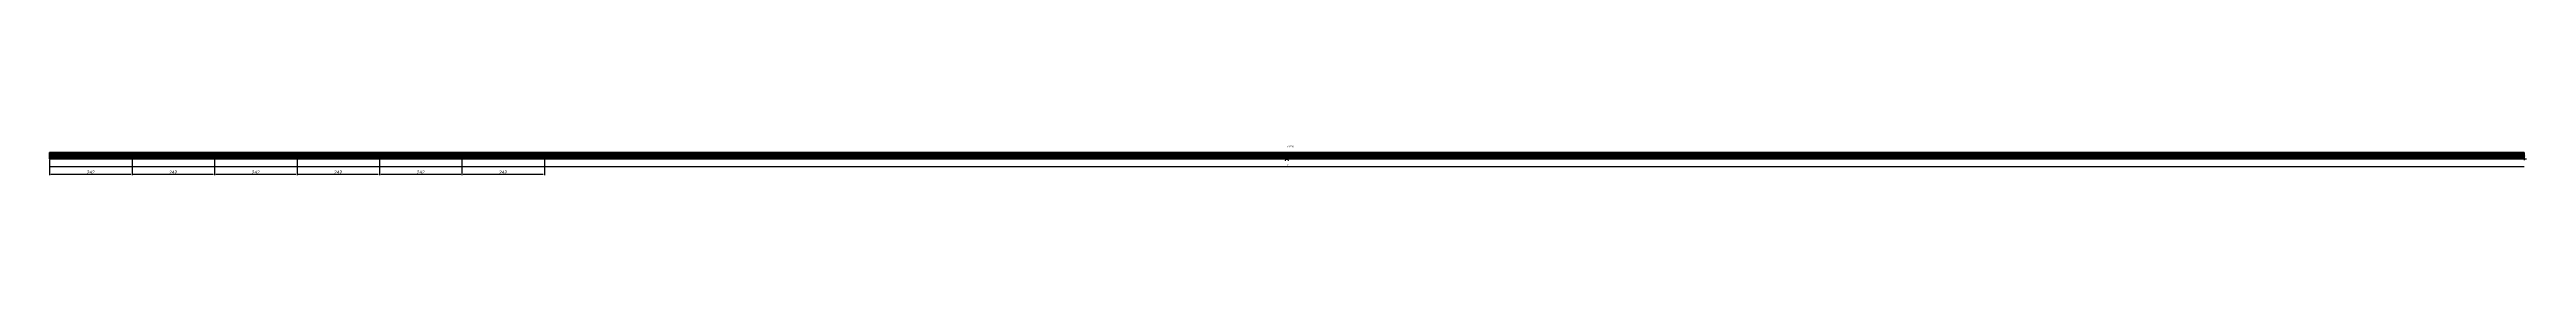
# Model space of a CAD drawing. Header units: metres. Extents: x 12796 to 20062, y 13111 to 13198.
import ezdxf

# ---------------------------------------------------------------- set-up
doc = ezdxf.new("R2010")
doc.units = ezdxf.units.M
for name, color, linetype in [('00 - FELIPE', 2, 'CONTINUOUS'), ('COTA', 241, 'CONTINUOUS'), ('Escoras', 2, 'CONTINUOUS'), ('Forcador', 251, 'CONTINUOUS'), ('Hachura', 251, 'CONTINUOUS'), ('NOMENCLATURA', 7, 'CONTINUOUS'), ('Painéis', 200, 'CONTINUOUS'), ('REAPROVEITAMENTO', 251, 'CONTINUOUS'), ('SARR_2.2x7', 40, 'CONTINUOUS')]:
    doc.layers.add(name, color=color, linetype=linetype)
doc.styles.add('STR_STANDARD', font='arial.ttf')
doc.dimstyles.new('EZ DXF', dxfattribs={"dimtxt": 10, "dimasz": 3.5, "dimexe": 3, "dimexo": 1.5, "dimgap": 1, "dimtad": 1, "dimdec": 1, "dimdsep": 46, "dimcen": 2.5, "dimazin": 3, "dimtfac": 1, "dimtmove": 0, "dimatfit": 3})

msp = doc.modelspace()

# ---------------------------------------------------------------- hatches: boundary and pattern name
at = {"layer": 'REAPROVEITAMENTO'}
h = msp.add_hatch(dxfattribs=at)
h.set_pattern_fill('ANSI31', scale=0.5)
h.paths.add_polyline_path([(12795.59, 13158.99), (20055.25, 13158.99), (20055.25, 13177.99), (12795.59, 13177.99)])
h = msp.add_hatch(dxfattribs=at)
h.set_pattern_fill('ANSI31', scale=0.5)
h.paths.add_polyline_path([(12795.59, 13158.99), (20055.25, 13158.99), (20055.25, 13177.99), (12795.59, 13177.99)])

# ---------------------------------------------------------------- linework, layer by layer
at = {"layer": '00 - FELIPE'}
msp.add_line((12795.59, 13136.99), (20055.25, 13136.99), dxfattribs=at)
msp.add_line((12795.59, 13136.99), (20055.25, 13136.99), dxfattribs=at)
at = {"layer": 'Escoras'}
msp.add_circle((16425.42, 13168.49), 1.9, dxfattribs=at)
msp.add_circle((16425.42, 13168.49), 1.9, dxfattribs=at)
at = {"layer": 'Forcador'}
msp.add_circle((12805.59, 13168.49), 3, dxfattribs=at)
msp.add_circle((12805.59, 13168.49), 3, dxfattribs=at)
at = {"layer": 'Hachura'}
msp.add_solid([(16422.42, 13161.99), (16428.42, 13161.99), (16422.42, 13155.99), (16428.42, 13155.99)], dxfattribs=at)
msp.add_solid([(16422.42, 13161.99), (16428.42, 13161.99), (16422.42, 13155.99), (16428.42, 13155.99)], dxfattribs=at)
at = {"layer": 'Painéis'}
for points in [[(12795.59, 13158.99), (12795.59, 13177.99)], [(12795.59, 13177.99), (20055.25, 13177.99)], [(12795.59, 13158.99), (12795.59, 13177.99)], [(12795.59, 13177.99), (20055.25, 13177.99)], [(12795.59, 13158.99), (20055.25, 13158.99)], [(12795.59, 13158.99), (20055.25, 13158.99)], [(13037.59, 13158.99), (13037.59, 13177.99)], [(13037.59, 13158.99), (13037.59, 13177.99)], [(13279.59, 13158.99), (13279.59, 13177.99)], [(13279.59, 13158.99), (13279.59, 13177.99)], [(13521.59, 13158.99), (13521.59, 13177.99)], [(13521.59, 13158.99), (13521.59, 13177.99)], [(13763.59, 13158.99), (13763.59, 13177.99)], [(13763.59, 13158.99), (13763.59, 13177.99)], [(14005.59, 13158.99), (14005.59, 13177.99)], [(14005.59, 13158.99), (14005.59, 13177.99)], [(20055.25, 13158.99), (20055.25, 13177.99)], [(20055.25, 13158.99), (20055.25, 13177.99)]]:
    msp.add_lwpolyline(points, close=True, dxfattribs=at)
msp.add_arc((16425.42, 13153.99), 5, 0, 180, dxfattribs=at)
msp.add_arc((16425.42, 13153.99), 5, 0, 180, dxfattribs=at)
at = {"layer": 'SARR_2.2x7'}
for p, q in [((12802.59, 13158.99), (12802.59, 13177.99)), ((12802.59, 13158.99), (12802.59, 13177.99)), ((20048.25, 13158.99), (20048.25, 13177.99)), ((20048.25, 13158.99), (20048.25, 13177.99))]:
    msp.add_line(p, q, dxfattribs=at)

# ---------------------------------------------------------------- texts
at = {"layer": '00 - FELIPE'}
msp.add_text('00', height=3, dxfattribs=at).set_placement((16425.42, 13138.99))
msp.add_text('00', height=3, dxfattribs=at).set_placement((16425.42, 13138.99))
at = {"layer": 'NOMENCLATURA', "style": 'STR_STANDARD'}
msp.add_text('V1236', height=5, dxfattribs=at).set_placement((16425.42, 13192.99))
msp.add_text('V1236', height=5, dxfattribs=at).set_placement((16425.42, 13192.99))

# ---------------------------------------------------------------- dimensions: what is measured, and where the dimension line sits
at = {"layer": 'COTA'}
for base, p1, p2 in [((12795.59, 13113.99), (12795.59, 13158.99), (13037.59, 13158.99)), ((12795.59, 13113.99), (12795.59, 13158.99), (13037.59, 13158.99)), ((13037.59, 13113.99), (13037.59, 13158.99), (13279.59, 13158.99)), ((13037.59, 13113.99), (13037.59, 13158.99), (13279.59, 13158.99)), ((13279.59, 13113.99), (13279.59, 13158.99), (13521.59, 13158.99)), ((13279.59, 13113.99), (13279.59, 13158.99), (13521.59, 13158.99)), ((13521.59, 13113.99), (13521.59, 13158.99), (13763.59, 13158.99)), ((13521.59, 13113.99), (13521.59, 13158.99), (13763.59, 13158.99)), ((13763.59, 13113.99), (13763.59, 13158.99), (14005.59, 13158.99)), ((13763.59, 13113.99), (13763.59, 13158.99), (14005.59, 13158.99)), ((14005.59, 13113.99), (14005.59, 13158.99), (14247.59, 13158.99)), ((14005.59, 13113.99), (14005.59, 13158.99), (14247.59, 13158.99)), ((20055.252867, 13158.9905), (20055.252867, 13158.9905), (20055.252867, 13177.9905)), ((20055.252867, 13158.9905), (20055.252867, 13158.9905), (20055.252867, 13177.9905))]:
    msp.add_linear_dim(base=base, p1=p1, p2=p2, dimstyle='EZ DXF', dxfattribs=at).render()

doc.saveas('drawing.dxf')
